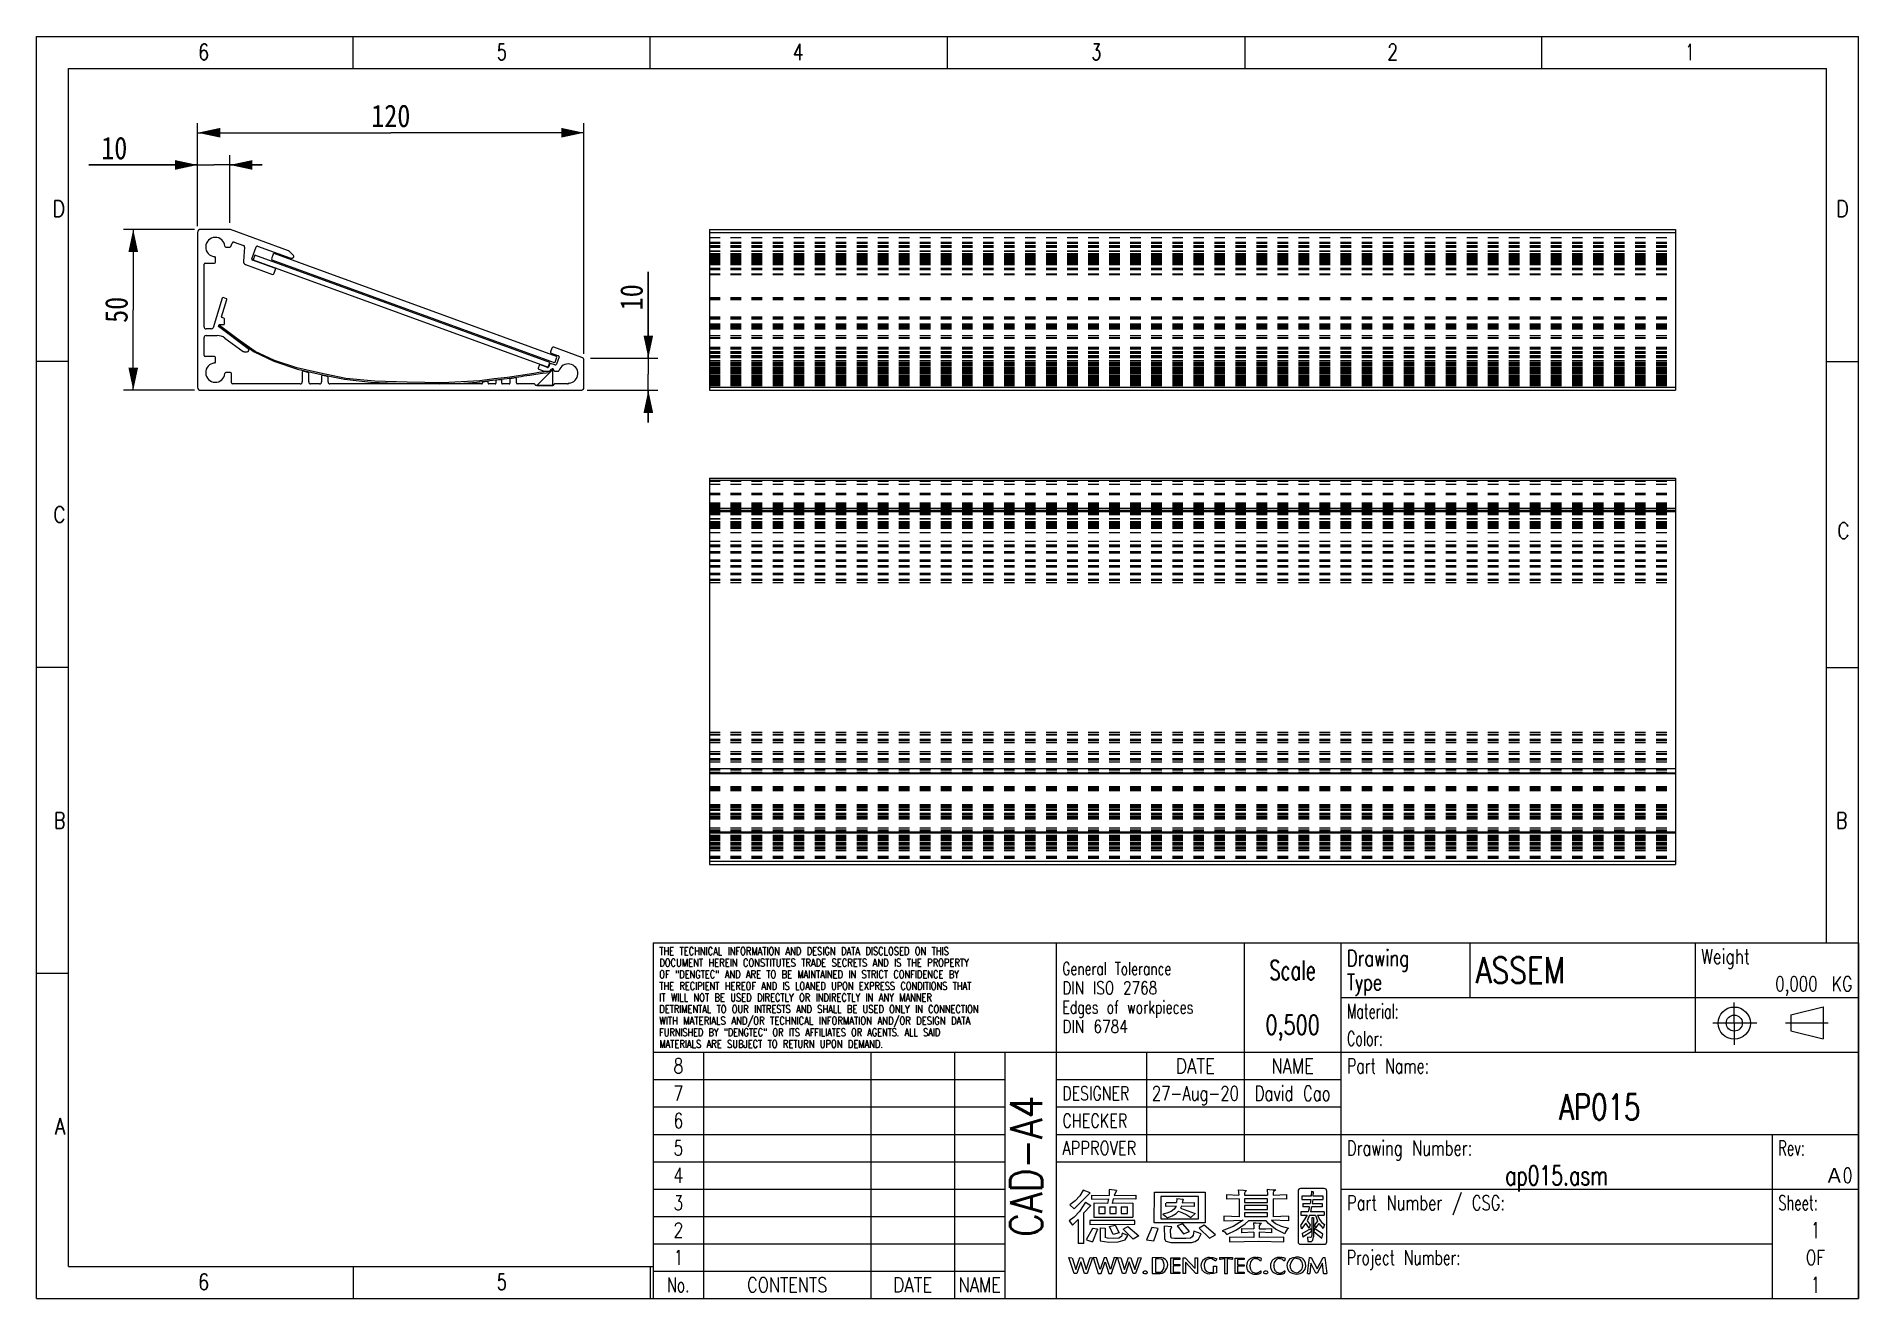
# Model space of a CAD drawing. Extents: x 14 to 580, y 14 to 406.
import ezdxf
from ezdxf.enums import TextEntityAlignment as Align

# ---------------------------------------------------------------- set-up
doc = ezdxf.new("R2010")
doc.units = 0
doc.header["$LTSCALE"] = 32.67
doc.linetypes.add('HIDDEN', pattern=[0.2, 0.1, -0.1])
doc.layers.get('0').update_dxf_attribs({"linetype": 'CONTINUOUS'})
for name, color, linetype in [('AP0154', 7, 'CONTINUOUS'), ('AP0159', 7, 'CONTINUOUS'), ('BASE2', 7, 'CONTINUOUS'), ('BASE3', 7, 'CONTINUOUS'), ('DIFFUSE-12', 7, 'CONTINUOUS'), ('DIFFUSE-13', 7, 'CONTINUOUS'), ('DIFFUSE-22', 7, 'CONTINUOUS'), ('DIFFUSE-23', 7, 'CONTINUOUS'), ('REFLECTOR2', 7, 'CONTINUOUS'), ('REFLECTOR3', 7, 'CONTINUOUS'), ('STOPPER2', 7, 'CONTINUOUS'), ('STOPPER3', 7, 'CONTINUOUS')]:
    doc.layers.add(name, color=color, linetype=linetype)
doc.styles.get("Standard").update_dxf_attribs({"font": 'SIMHEI.SHX', "width": 0.85})
doc.styles.add('TEXTSTYLE_2', font='TXT.TTF')
doc.styles.add('TEXTSTYLE_3', font='TXT.TTF')
doc.styles.add('TEXTSTYLE_4', font='TXT.TTF')
doc.styles.add('TEXTSTYLE_5', font='TXT.TTF')
doc.styles.add('TEXTSTYLE_6', font='TXT.TTF')
doc.styles.add('TEXTSTYLE_8', font='gdt', dxfattribs={"width": 0.55})
doc.dimstyles.get("Standard").update_dxf_attribs({"dimtxt": 2.5, "dimasz": 2.5, "dimexe": 1.25, "dimexo": 0.625, "dimtad": 1, "dimcen": 2.5, "dimazin": 3, "dimtfac": 1, "dimtmove": 0, "dimatfit": 3})

msp = doc.modelspace()

# ---------------------------------------------------------------- texts
at = {"layer": 'AP0159', "color": 7, "style": 'TEXTSTYLE_2'}
for s, width, p in [('6', 0.785714, (67.634, 398.659)), ('4', 0.785714, (252.301, 398.659)), ('2', 0.785714, (436.967, 398.659)), ('D', 0.904762, (23, 350)), ('C', 0.833333, (23, 255)), ('B', 0.785714, (23, 160)), ('A', 0.857143, (23, 65)), ('6', 0.785714, (67.634, 16.659))]:
    msp.add_text(s, height=5, dxfattribs=dict(at, width=width)).set_placement(p, align=Align.RIGHT)
for s, width, p in [('5', 0.714286, (157.033, 398.659)), ('3', 0.714286, (341.699, 398.659)), ('1', 0.571429, (526.366, 398.659)), ('D', 0.904762, (573, 350)), ('B', 0.785714, (573, 160)), ('5', 0.714286, (157.033, 16.659))]:
    msp.add_text(s, height=5, dxfattribs=dict(at, width=width)).set_placement(p)
at = {"layer": 'AP0159', "color": 7, "style": 'TEXTSTYLE_2', "text_generation_flag": 2, "width": 0.833333}
msp.add_text('C', height=5, rotation=180, dxfattribs=at).set_placement((577.167, 255), align=Align.RIGHT)
at = {"layer": 'AP0159', "color": 3}
for s, height, style, width, p in [('THE TECHNICAL INFORMATION AND DESIGN DATA DISCLOSED ON THIS', 2.4, 'TEXTSTYLE_3', 0.786118, (207.475, 120.7)), ('DOCUMENT HEREIN CONSTITUTES TRADE SECRETS AND IS THE PROPERTY', 2.4, 'TEXTSTYLE_3', 0.790398, (207.475, 117.1)), ('Drawing', 5, 'TEXTSTYLE_5', 0.744898, (421.075, 117.25)), ('ASSEM', 8, 'TEXTSTYLE_5', 0.8, (461.075, 112)), ('Weight ', 4.6, 'TEXTSTYLE_5', 0.768707, (531.075, 117.95)), ('OF "DENGTEC" AND ARE TO BE MAINTAINED IN STRICT CONFIDENCE BY', 2.4, 'TEXTSTYLE_3', 0.782592, (207.475, 113.5)), ('General Tolerance', 4, 'TEXTSTYLE_4', 0.693277, (332.675, 114.5)), ('Type ', 5, 'TEXTSTYLE_5', 0.738095, (421.075, 109.75)), ('THE RECIPIENT HEREOF AND IS LOANED UPON EXPRESS CONDITIONS THAT', 2.4, 'TEXTSTYLE_3', 0.779289, (207.475, 109.9)), ('IT WILL NOT BE USED DIRECTLY OR INDIRECTLY IN ANY MANNER ', 2.4, 'TEXTSTYLE_3', 0.784879, (207.475, 106.3)), ('DIN ISO 2768', 4, 'TEXTSTYLE_4', 0.771825, (332.675, 108.5)), ('WITH MATERIALS AND/OR TECHNICAL INFORMATION AND/OR DESIGN DATA', 2.4, 'TEXTSTYLE_3', 0.797619, (207.475, 99.1)), ('DETRIMENTAL TO OUR INTRESTS AND SHALL BE USED ONLY IN CONNECTION ', 2.4, 'TEXTSTYLE_3', 0.780586, (207.475, 102.7)), ('Edges of workpieces', 4, 'TEXTSTYLE_4', 0.711779, (332.675, 102.5)), ('Material:', 4.6, 'TEXTSTYLE_5', 0.621693, (421.075, 100.95)), ('FURNISHED BY "DENGTEC" OR ITS AFFILIATES OR AGENTS. ALL SAID', 2.4, 'TEXTSTYLE_3', 0.76746, (207.475, 95.5)), ('DIN 6784', 4, 'TEXTSTYLE_4', 0.782738, (332.675, 96.5)), ('Color:', 4.6, 'TEXTSTYLE_5', 0.626984, (421.075, 92.45)), ('MATERIALS ARE SUBJECT TO RETURN UPON DEMAND.', 2.4, 'TEXTSTYLE_3', 0.785714, (207.475, 91.9)), ('Part Name:', 4.6, 'TEXTSTYLE_5', 0.7, (421.075, 83.95)), ('DESIGNER', 4.2, 'TEXTSTYLE_6', 0.764881, (332.675, 75.65)), ('CHECKER', 4.2, 'TEXTSTYLE_6', 0.778912, (332.675, 67.15)), ('APPROVER', 4.2, 'TEXTSTYLE_6', 0.791667, (332.675, 58.65)), ('Drawing Number:', 4.6, 'TEXTSTYLE_5', 0.72381, (421.075, 58.45)), ('Rev:', 4.6, 'TEXTSTYLE_5', 0.642857, (555.075, 58.45)), ('Part Number / CSG:', 4.6, 'TEXTSTYLE_5', 0.727513, (421.075, 41.45)), ('Sheet:', 4.6, 'TEXTSTYLE_5', 0.642857, (555.075, 41.45)), ('Project Number:', 4.6, 'TEXTSTYLE_5', 0.680952, (421.075, 24.45))]:
    msp.add_text(s, height=height, dxfattribs=dict(at, style=style, width=width)).set_placement(p)
at = {"layer": 'AP0159', "color": 3, "style": 'TEXTSTYLE_5'}
for s, height, width, p in [('Scale', 6, 0.671429, (404.2, 113)), ('0,500', 6, 0.728571, (404.2, 96)), ('8', 4.6, 0.785714, (213.4, 83.95)), ('DATE', 4.6, 0.833333, (374, 83.95)), ('NAME', 4.6, 0.803571, (404.2, 83.95)), ('7', 4.6, 0.785714, (213.4, 75.45)), ('27-Aug-20', 4.4, 0.761905, (374, 75.55)), ('David Cao', 4.6, 0.73545, (404.2, 75.45)), ('AP015', 8, 0.742857, (499.6, 69.5)), ('6', 4.6, 0.785714, (213.4, 66.95)), ('5', 4.6, 0.714286, (213.4, 58.45)), ('4', 4.6, 0.785714, (213.4, 49.95)), ('ap015.asm', 6, 0.714286, (486.2, 49.25)), ('3', 4.6, 0.714286, (213.4, 41.45)), ('2', 4.6, 0.785714, (213.4, 32.95)), ('1', 5, 0.571429, (566.6, 32.75)), ('1', 4.6, 0.571429, (213.4, 24.45)), ('OF', 4.6, 0.75, (566.6, 24.45)), ('No.', 4.6, 0.690476, (213.4, 15.95)), ('CONTENTS', 4.6, 0.800595, (247.2, 15.95)), ('DATE', 4.6, 0.833333, (286.2, 15.95)), ('NAME', 4.6, 0.803571, (307, 15.95)), ('1', 5, 0.571429, (566.6, 15.75))]:
    msp.add_text(s, height=height, dxfattribs=dict(at, width=width)).set_placement(p, align=Align.CENTER)
for s, width, p in [('0,000', 0.742857, (567.282, 109.45)), (' KG', 0.785714, (578.125, 109.45)), ('0', 0.785714, (578.125, 49.95))]:
    msp.add_text(s, height=4.6, dxfattribs=dict(at, width=width)).set_placement(p, align=Align.RIGHT)
at = {"layer": 'AP0159', "color": 3, "style": 'TEXTSTYLE_2', "width": 0.825397}
msp.add_text('CAD-A4', height=10, rotation=90, dxfattribs=at).set_placement((326.425, 77.012), align=Align.RIGHT)
at = {"layer": 'AP0159', "color": 3, "style": 'TEXTSTYLE_8'}
msp.add_text('A', height=4.6, dxfattribs=at).set_placement((574.511, 49.95), align=Align.RIGHT)

# ---------------------------------------------------------------- blocks, each defined once
blk = doc.blocks.new('SYMBOL_283_BL0', base_point=(374.78, 34.86))
at = {"layer": 'AP0159', "color": 7}
for p, q in [((336.31, 41.86), (341.3, 46.84)), ((338.1, 45.94), (336.66, 44.38)), ((339.1, 47.61), (338.1, 45.94)), ((341.3, 46.84), (339.1, 47.61)), ((341.74, 46.12), (341.74, 44.85)), ((341.74, 46.12), (347.17, 46.03)), ((347.18, 47.9), (347.17, 46.03)), ((349.45, 47.59), (347.18, 47.9)), ((349.45, 47.59), (348.82, 46.03)), ((348.82, 46.03), (355.48, 46.08)), ((355.48, 46.08), (355.48, 44.86)), ((361.23, 37.51), (361.28, 46.99)), ((361.28, 46.99), (377.01, 47.02)), ((363.25, 45.72), (363.25, 38.77)), ((374.99, 45.72), (363.25, 45.72)), ((374.99, 38.77), (374.99, 45.72)), ((377.01, 47.02), (377.01, 37.51)), ((383.7, 46.32), (387.54, 46.15)), ((383.7, 46.32), (383.7, 44.83)), ((387.31, 47.76), (387.54, 46.15)), ((387.31, 47.76), (388.91, 47.61)), ((388.91, 47.61), (389.85, 47.6)), ((389.3, 46.78), (389.29, 46.15)), ((389.29, 46.15), (396.42, 46.15)), ((389.43, 47.18), (389.3, 46.78)), ((389.85, 47.6), (389.43, 47.18)), ((396.28, 47.96), (396.42, 46.15)), ((396.28, 47.96), (396.98, 47.88)), ((396.98, 47.88), (398.08, 47.8)), ((398.08, 47.8), (398.94, 47.79)), ((398.27, 47.21), (398.13, 46.82)), ((398.13, 46.82), (398.13, 46.14)), ((398.13, 46.14), (402.28, 46.31)), ((398.94, 47.79), (398.27, 47.21)), ((402.28, 46.31), (402.28, 44.82)), ((405.9, 47.37), (405.9, 31.66)), ((414.04, 48.16), (406.7, 48.16)), ((409.97, 45.82), (407.08, 45.82)), ((407.08, 45.82), (407.08, 44.8)), ((410.08, 47.31), (409.97, 45.82)), ((410.08, 47.31), (410.67, 47.13)), ((410.56, 45.82), (410.67, 47.13)), ((413.66, 45.82), (410.56, 45.82)), ((413.66, 44.8), (413.66, 45.82)), ((414.83, 31.66), (414.83, 47.37)), ((336.66, 44.38), (335.05, 43.09)), ((335.05, 43.09), (336.31, 41.86)), ((337.99, 41.01), (336.32, 39.31)), ((339.82, 43.9), (337.99, 41.01)), ((339.33, 40.59), (341.52, 42.91)), ((339.33, 31.06), (339.33, 40.59)), ((339.82, 43.9), (341.52, 42.91)), ((341.75, 44.85), (347, 44.96)), ((342.45, 43.66), (342.43, 39.24)), ((346.68, 43.55), (342.45, 43.66)), ((344.01, 42.51), (344.01, 40.37)), ((344.03, 42.51), (346.02, 42.51)), ((344.03, 40.37), (346.02, 40.37)), ((346.02, 40.37), (346.02, 42.51)), ((347, 44.97), (346.68, 43.55)), ((347.46, 42.51), (347.46, 40.37)), ((347.46, 42.51), (349.44, 42.51)), ((347.46, 40.37), (349.44, 40.37)), ((348.49, 44.95), (348.16, 43.54)), ((354.56, 43.65), (348.16, 43.54)), ((355.48, 44.86), (348.49, 44.95)), ((349.44, 40.37), (349.44, 42.51)), ((350.92, 42.51), (350.92, 40.37)), ((350.95, 42.51), (352.93, 42.51)), ((350.95, 40.37), (352.93, 40.37)), ((352.93, 40.37), (352.93, 42.51)), ((354.56, 43.65), (354.54, 39.24)), ((365.13, 40.5), (363.92, 40.21)), ((363.92, 40.21), (364.7, 39.62)), ((364.74, 43.64), (364.74, 42.62)), ((368.01, 42.72), (364.88, 42.59)), ((364.9, 43.83), (368.17, 43.81)), ((366.52, 41.04), (365.13, 40.5)), ((365.2, 39.07), (366.76, 39.68)), ((367.44, 41.77), (366.52, 41.04)), ((366.76, 39.68), (368.05, 40.46)), ((368.01, 42.72), (367.44, 41.77)), ((368.05, 40.46), (368.76, 41.14)), ((368.26, 45.12), (368.17, 43.81)), ((368.26, 45.12), (370.24, 44.84)), ((368.76, 41.14), (369.77, 40.72)), ((369.64, 42.72), (369.37, 42.06)), ((369.37, 42.06), (373.94, 40.46)), ((373.57, 42.59), (369.64, 42.72)), ((369.77, 40.72), (371.35, 39.95)), ((370.24, 44.84), (369.9, 43.72)), ((369.9, 43.72), (373.57, 43.84)), ((371.35, 39.95), (372.6, 39.21)), ((372.6, 39.21), (373.94, 40.46)), ((373.57, 43.84), (373.57, 42.59)), ((387.55, 44.97), (383.7, 44.83)), ((387.55, 44.97), (387.55, 39.42)), ((396.42, 44.97), (389.29, 44.97)), ((389.29, 44.97), (389.29, 43.82)), ((389.29, 43.82), (396.42, 43.82)), ((396.42, 42.86), (389.29, 42.86)), ((389.29, 42.86), (389.29, 41.61)), ((389.29, 41.61), (396.42, 41.61)), ((396.42, 40.65), (389.29, 40.65)), ((389.29, 40.65), (389.29, 39.43)), ((396.42, 43.82), (396.42, 44.97)), ((396.42, 41.61), (396.42, 42.86)), ((396.42, 39.43), (396.42, 40.65)), ((402.28, 44.82), (398.13, 44.97)), ((398.13, 44.97), (398.13, 39.42)), ((408.71, 39.88), (406.66, 36.7)), ((409.05, 40.91), (406.79, 40.91)), ((406.79, 40.91), (406.79, 39.88)), ((406.79, 39.88), (408.71, 39.88)), ((407.08, 44.8), (409.86, 44.8)), ((407.34, 43.47), (409.67, 43.47)), ((407.34, 43.47), (407.34, 42.44)), ((409.48, 42.44), (407.34, 42.44)), ((409.43, 39.88), (408.67, 38.17)), ((409.48, 42.44), (409.05, 40.91)), ((409.43, 39.88), (411.28, 39.88)), ((409.86, 44.8), (409.67, 43.47)), ((410.11, 42.44), (409.74, 40.91)), ((413.96, 40.91), (409.74, 40.91)), ((413.41, 42.44), (410.11, 42.44)), ((410.45, 44.8), (410.28, 43.47)), ((410.28, 43.47), (413.41, 43.47)), ((410.45, 44.8), (413.66, 44.8)), ((411.28, 39.88), (411.93, 38.06)), ((411.89, 39.88), (412.55, 38.56)), ((411.89, 39.88), (413.96, 39.88)), ((413.41, 43.47), (413.41, 42.44)), ((413.96, 40.91), (413.96, 39.88)), ((336.32, 39.31), (334.83, 38.16)), ((334.83, 38.16), (335.82, 36.75)), ((335.82, 36.75), (337.61, 38.59)), ((337.61, 38.59), (337.61, 31.06)), ((341.99, 35.73), (340.09, 32.21)), ((355.15, 38.27), (341.18, 38.29)), ((341.18, 38.29), (341.18, 37.02)), ((341.18, 37.02), (355.15, 37.05)), ((343.55, 35.51), (341.99, 35.73)), ((343.55, 35.51), (342.01, 31.65)), ((342.43, 39.24), (354.54, 39.24)), ((344.41, 35.97), (346.02, 35.87)), ((344.41, 35.97), (344.41, 31.96)), ((346.02, 35.87), (346.02, 33.01)), ((347.34, 36.35), (349.11, 36.76)), ((348.47, 33.89), (347.34, 36.35)), ((350.32, 34.42), (348.47, 33.89)), ((349.11, 36.76), (350.32, 34.42)), ((351.23, 34.29), (351.02, 33.3)), ((352.98, 33.6), (351.23, 34.29)), ((351.61, 35.53), (353.06, 36.36)), ((354.64, 32.44), (351.61, 35.53)), ((353.06, 36.36), (356.39, 33.51)), ((355.15, 37.07), (355.15, 38.27)), ((360.48, 36.11), (358.82, 32.24)), ((362.45, 35.75), (360.48, 36.11)), ((361.07, 31.88), (362.44, 35.73)), ((377.01, 37.51), (361.23, 37.51)), ((363.25, 38.77), (374.99, 38.77)), ((364.35, 36.45), (364.37, 32.53)), ((366.7, 36.24), (364.35, 36.45)), ((364.7, 39.62), (365.2, 39.07)), ((366.3, 35.37), (366.7, 36.24)), ((366.36, 33.14), (366.3, 35.37)), ((370.11, 37.22), (368.29, 36.62)), ((368.29, 36.62), (370.3, 34.05)), ((372.18, 34.78), (370.11, 37.22)), ((370.3, 34.05), (372.18, 34.78)), ((373.52, 34.89), (373.28, 33.73)), ((375.75, 34.06), (373.55, 34.88)), ((374.92, 32.44), (375.75, 34.06)), ((376.68, 36.78), (375.21, 35.88)), ((375.21, 35.88), (378.4, 32.71)), ((380.23, 33.8), (376.68, 36.78)), ((385.77, 36.42), (382.3, 35.06)), ((382.3, 35.06), (383.01, 34.67)), ((387.55, 39.42), (382.87, 39.59)), ((382.87, 39.59), (382.87, 38.15)), ((382.87, 38.15), (388.89, 38.33)), ((383.01, 34.67), (383.78, 33.85)), ((383.79, 33.85), (386.79, 35.34)), ((388.89, 38.33), (385.77, 36.42)), ((386.79, 35.34), (389.51, 37.2)), ((388.3, 35.77), (392.18, 35.63)), ((388.3, 35.77), (388.3, 34.44)), ((392.18, 34.59), (388.3, 34.44)), ((389.29, 39.43), (396.42, 39.43)), ((389.51, 37.2), (390.52, 38.18)), ((396.03, 38.18), (390.52, 38.18)), ((392.01, 37.55), (392.16, 36.21)), ((392.01, 37.55), (392.76, 37.48)), ((392.16, 36.21), (392.18, 35.63)), ((392.18, 34.59), (392.18, 32.96)), ((392.76, 37.48), (393.86, 37.44)), ((393.86, 36.58), (393.85, 35.64)), ((393.85, 35.64), (395.91, 35.68)), ((397.68, 34.44), (393.85, 34.58)), ((393.85, 34.58), (393.85, 32.96)), ((393.86, 37.44), (394.51, 37.42)), ((393.98, 36.94), (393.86, 36.58)), ((394.51, 37.42), (393.98, 36.94)), ((395.91, 35.68), (397.68, 35.76)), ((396.68, 37.26), (396.03, 38.18)), ((398.85, 35.57), (396.68, 37.26)), ((397.62, 38.33), (398.85, 37.29)), ((402.9, 38.14), (397.62, 38.33)), ((397.68, 35.76), (397.68, 34.44)), ((402.9, 39.59), (398.13, 39.42)), ((398.85, 37.29), (400.6, 36.43)), ((401.74, 34.12), (398.85, 35.57)), ((400.6, 36.43), (402.93, 35.85)), ((401.95, 34.7), (401.74, 34.12)), ((402.4, 35.36), (401.95, 34.7)), ((402.93, 35.85), (402.4, 35.36)), ((402.9, 39.59), (402.9, 38.14)), ((406.66, 36.7), (407, 35.61)), ((408.27, 37.39), (407, 35.61)), ((407.22, 34.16), (409.81, 35.76)), ((407.22, 34.16), (407.4, 33.02)), ((409.94, 34.7), (407.4, 33.02)), ((409.33, 35.87), (408.27, 37.39)), ((408.67, 38.17), (409.68, 36.85)), ((409.68, 36.85), (409.33, 35.87)), ((409.81, 35.76), (409.94, 34.7)), ((410.71, 39.08), (410.14, 39.08)), ((410.14, 39.08), (410.14, 33.81)), ((410.71, 39.08), (410.71, 33.14)), ((411.05, 35.78), (410.82, 34.8)), ((410.82, 34.8), (413.29, 32.77)), ((411.93, 38.06), (410.98, 36.93)), ((410.98, 36.93), (411.29, 35.98)), ((413.56, 33.97), (411.05, 35.78)), ((412.37, 37.32), (411.29, 35.98)), ((412.37, 37.32), (412.93, 36.56)), ((412.55, 38.56), (413.32, 37.62)), ((412.93, 36.56), (413.72, 35.74)), ((413.29, 32.77), (413.56, 33.97)), ((413.32, 37.62), (414.08, 37.01)), ((414.08, 37.01), (413.72, 35.74)), ((339.33, 31.06), (337.61, 31.06)), ((340.13, 32.2), (342.01, 31.65)), ((344.41, 31.96), (347.11, 31.54)), ((346.71, 32.76), (346.02, 33.01)), ((348.47, 32.69), (346.71, 32.76)), ((347.11, 31.54), (350.01, 31.58)), ((350.22, 32.79), (348.47, 32.69)), ((350.01, 31.58), (352.16, 32.24)), ((351.02, 33.3), (350.22, 32.79)), ((352.16, 32.24), (352.98, 33.6)), ((356.39, 33.51), (354.64, 32.44)), ((358.82, 32.24), (361.07, 31.88)), ((364.37, 32.53), (364.79, 31.79)), ((364.79, 31.79), (366.33, 31.38)), ((366.33, 31.38), (372.76, 31.4)), ((366.67, 32.78), (366.36, 33.14)), ((367.54, 32.62), (366.67, 32.78)), ((371.08, 32.61), (367.54, 32.62)), ((372.45, 32.8), (371.08, 32.61)), ((373.01, 33.17), (372.45, 32.8)), ((372.76, 31.4), (373.98, 31.68)), ((373.28, 33.73), (373.01, 33.17)), ((373.98, 31.68), (374.92, 32.44)), ((378.4, 32.71), (380.29, 33.83)), ((392.18, 32.96), (384.64, 33.11)), ((384.64, 33.11), (384.64, 31.65)), ((384.64, 31.65), (393.7, 31.79)), ((393.7, 31.79), (401.46, 31.65)), ((401.46, 33.11), (393.85, 32.96)), ((401.46, 31.65), (401.46, 33.11)), ((406.7, 30.86), (414.04, 30.86)), ((409.73, 32.95), (408.83, 33.07)), ((408.83, 33.07), (408.92, 31.75)), ((408.92, 31.75), (410.04, 31.72)), ((409.96, 33.06), (409.73, 32.95)), ((410.09, 33.3), (409.96, 33.06)), ((410.04, 31.72), (410.47, 32.16)), ((410.14, 33.81), (410.09, 33.3)), ((410.47, 32.16), (410.71, 33.14)), ((334.73, 26.7), (335.61, 26.69)), ((336.32, 21.74), (334.73, 26.7)), ((335.76, 26.69), (336.88, 22.98)), ((336.88, 22.98), (338.14, 26.7)), ((338.41, 25.4), (337.18, 21.74)), ((338.14, 26.7), (338.89, 26.69)), ((339.57, 21.74), (338.41, 25.4)), ((338.89, 26.69), (340.11, 23.03)), ((340.11, 23.03), (341.29, 26.7)), ((342.08, 26.69), (340.37, 21.74)), ((341.29, 26.7), (342.08, 26.69)), ((342.26, 26.7), (343.85, 21.74)), ((343.28, 26.69), (342.26, 26.7)), ((344.41, 22.98), (343.28, 26.69)), ((345.67, 26.69), (344.41, 22.98)), ((344.71, 21.74), (345.93, 25.4)), ((346.42, 26.69), (345.67, 26.69)), ((345.93, 25.4), (347.1, 21.74)), ((347.64, 23.03), (346.42, 26.69)), ((348.81, 26.7), (347.64, 23.03)), ((347.9, 21.74), (349.61, 26.69)), ((349.61, 26.69), (348.81, 26.7)), ((349.78, 26.7), (350.81, 26.69)), ((351.38, 21.74), (349.78, 26.7)), ((350.81, 26.69), (351.93, 22.98)), ((351.93, 22.98), (353.2, 26.7)), ((353.46, 25.4), (352.24, 21.74)), ((353.2, 26.7), (353.95, 26.69)), ((354.63, 21.74), (353.46, 25.4)), ((353.95, 26.69), (355.17, 23.03)), ((355.17, 23.03), (356.34, 26.7)), ((357.14, 26.69), (355.43, 21.74)), ((356.34, 26.7), (357.14, 26.69)), ((363.33, 26.7), (360.62, 26.69)), ((360.62, 26.69), (360.62, 21.81)), ((361.57, 26.34), (361.57, 22.14)), ((362.5, 26.33), (361.57, 26.33)), ((363.41, 26.19), (362.5, 26.33)), ((364.1, 26.54), (363.33, 26.7)), ((363.85, 25.89), (363.41, 26.19)), ((363.72, 22.54), (364.15, 23.29)), ((364.11, 25.32), (363.85, 25.89)), ((364.86, 25.99), (364.1, 26.54)), ((364.26, 24.62), (364.11, 25.32)), ((364.15, 23.29), (364.28, 24.25)), ((364.28, 24.25), (364.26, 24.62)), ((364.51, 22.4), (365.16, 23.39)), ((364.86, 25.99), (365.22, 25.26)), ((365.34, 24.42), (365.16, 23.39)), ((365.22, 25.26), (365.34, 24.42)), ((366.35, 26.63), (369.18, 26.63)), ((366.35, 21.81), (366.35, 26.63)), ((369.18, 26.17), (367.07, 26.17)), ((367.07, 26.17), (367.07, 24.58)), ((367.07, 24.58), (369.18, 24.58)), ((369.18, 24.13), (367.07, 24.13)), ((367.07, 24.13), (367.07, 22.24)), ((369.18, 26.63), (369.18, 26.17)), ((369.18, 24.58), (369.18, 24.13)), ((370.23, 21.81), (370.23, 26.69)), ((370.23, 26.69), (370.85, 26.69)), ((370.85, 26.69), (373.95, 23.28)), ((374.12, 21.81), (370.95, 25.32)), ((370.95, 25.32), (370.95, 21.81)), ((373.95, 23.28), (373.95, 26.69)), ((373.95, 26.69), (374.67, 26.69)), ((374.67, 26.69), (374.67, 21.81)), ((375.81, 24.84), (375.73, 24.14)), ((375.73, 24.14), (376.01, 22.92)), ((376.28, 25.85), (375.81, 24.84)), ((376.01, 22.92), (376.69, 22.14)), ((377.11, 26.48), (376.28, 25.85)), ((376.76, 24.7), (376.73, 24.22)), ((376.73, 24.22), (376.82, 23.5)), ((376.89, 25.2), (376.76, 24.7)), ((376.82, 23.5), (377.04, 22.96)), ((377.17, 25.7), (376.89, 25.2)), ((377.04, 22.96), (377.46, 22.43)), ((377.82, 26.7), (377.11, 26.48)), ((377.7, 26.15), (377.17, 25.7)), ((378.5, 26.43), (377.7, 26.15)), ((378.38, 26.78), (377.82, 26.7)), ((378.38, 26.78), (379.47, 26.73)), ((379.12, 26.37), (378.5, 26.43)), ((380.14, 25.75), (379.12, 26.37)), ((379.47, 26.73), (380.62, 26.34)), ((379.67, 22.24), (379.67, 24.08)), ((379.67, 24.08), (380.56, 24.08)), ((380.39, 25.75), (380.14, 25.75)), ((380.62, 26.34), (380.39, 25.75)), ((380.56, 24.08), (380.55, 22.02)), ((381.46, 26.74), (385.56, 26.75)), ((381.46, 26.74), (381.46, 26.23)), ((381.46, 26.23), (381.75, 26.23)), ((381.75, 26.23), (383.05, 26.39)), ((383.05, 26.39), (383.05, 21.74)), ((383.97, 21.74), (383.97, 26.39)), ((383.97, 26.39), (385.27, 26.23)), ((385.27, 26.23), (385.56, 26.23)), ((385.56, 26.75), (385.55, 26.26)), ((386.31, 26.56), (389.14, 26.56)), ((386.31, 21.74), (386.31, 26.56)), ((389.14, 26.1), (387.03, 26.1)), ((387.03, 26.1), (387.03, 24.51)), ((387.03, 24.51), (389.14, 24.51)), ((389.14, 24.06), (387.03, 24.06)), ((387.03, 24.06), (387.03, 22.17)), ((389.14, 26.56), (389.14, 26.1)), ((389.14, 24.51), (389.14, 24.06)), ((389.9, 24.19), (389.9, 24.18)), ((390.93, 24.18), (390.93, 24.27)), ((392.87, 26.75), (392.58, 26.74)), ((392.72, 26.44), (392.76, 26.44)), ((392.76, 26.44), (392.84, 26.43)), ((392.84, 26.43), (392.92, 26.42)), ((392.92, 26.42), (393.22, 26.35)), ((393.47, 26.71), (393.16, 26.73)), ((393.77, 26.68), (393.47, 26.71)), ((393.79, 26.06), (394.06, 25.84)), ((394.06, 25.84), (394.41, 25.84)), ((394.41, 25.84), (394.58, 26.4)), ((397.32, 24.19), (397.32, 24.18)), ((398.35, 24.18), (398.35, 24.27)), ((400.29, 26.75), (400, 26.74)), ((400.14, 26.44), (400.18, 26.44)), ((400.18, 26.44), (400.26, 26.43)), ((400.26, 26.43), (400.34, 26.42)), ((400.34, 26.42), (400.64, 26.35)), ((400.89, 26.71), (400.57, 26.73)), ((401.19, 26.68), (400.89, 26.71)), ((401.21, 26.06), (401.48, 25.84)), ((401.48, 25.84), (401.83, 25.84)), ((401.83, 25.84), (402, 26.4)), ((402.55, 24.94), (402.45, 24.18)), ((402.45, 24.18), (402.48, 23.72)), ((402.48, 23.72), (402.6, 23.22)), ((402.94, 25.75), (402.55, 24.94)), ((402.6, 23.22), (403.05, 22.48)), ((402.98, 25.79), (403.58, 26.41)), ((403.48, 24.23), (403.72, 25.22)), ((403.63, 23.24), (403.48, 24.23)), ((403.58, 26.41), (404.35, 26.75)), ((403.63, 23.24), (403.8, 22.85)), ((403.72, 25.22), (404.22, 26.05)), ((404.33, 22.26), (403.8, 22.85)), ((404.72, 26.42), (404.22, 26.05)), ((404.35, 26.75), (405.13, 26.86)), ((405.33, 26.56), (404.72, 26.42)), ((406.11, 26.81), (405.13, 26.86)), ((405.33, 26.56), (406.1, 26.37)), ((406.86, 22.85), (406.05, 22.08)), ((406.52, 26.09), (406.1, 26.37)), ((407.13, 26.49), (406.11, 26.81)), ((406.91, 25.62), (406.52, 26.09)), ((407.04, 23.24), (406.86, 22.85)), ((406.91, 25.62), (407.1, 25.21)), ((407.24, 24.23), (407.04, 23.24)), ((407.1, 25.21), (407.22, 24.73)), ((407.13, 26.49), (407.6, 26.06)), ((407.22, 24.73), (407.24, 24.23)), ((407.44, 22.3), (408.08, 23.15)), ((407.6, 26.06), (407.88, 25.69)), ((408.18, 24.96), (407.88, 25.69)), ((408.08, 23.15), (408.27, 24.08)), ((408.27, 24.08), (408.18, 24.96)), ((408.78, 21.74), (409.47, 26.75)), ((409.47, 26.75), (409.98, 26.75)), ((409.88, 24.96), (409.59, 21.74)), ((411.46, 21.85), (409.88, 24.96)), ((409.98, 26.75), (411.84, 23.21)), ((411.84, 23.21), (413.74, 26.75)), ((413.5, 25.02), (411.87, 21.85)), ((413.8, 21.74), (413.5, 25.02)), ((413.74, 26.75), (414.26, 26.75)), ((414.26, 26.75), (414.83, 21.74)), ((337.18, 21.74), (336.32, 21.74)), ((340.37, 21.74), (339.57, 21.74)), ((343.85, 21.74), (344.71, 21.74)), ((347.1, 21.74), (347.9, 21.74)), ((352.24, 21.74), (351.38, 21.74)), ((355.43, 21.74), (354.63, 21.74)), ((357.83, 22.06), (357.91, 22.39)), ((357.98, 21.77), (357.83, 22.06)), ((357.91, 22.39), (358.26, 22.58)), ((358.26, 21.68), (357.98, 21.77)), ((358.26, 22.58), (358.59, 22.59)), ((358.73, 21.71), (358.26, 21.68)), ((358.59, 22.59), (358.89, 22.44)), ((358.98, 21.92), (358.73, 21.71)), ((358.89, 22.44), (359.02, 22.21)), ((359.02, 22.21), (358.98, 21.92)), ((360.62, 21.81), (362.96, 21.81)), ((361.57, 22.14), (362.34, 22.14)), ((362.34, 22.14), (363.12, 22.21)), ((363.02, 21.81), (363.67, 21.91)), ((363.12, 22.21), (363.72, 22.54)), ((363.67, 21.91), (364.51, 22.4)), ((369.18, 21.81), (366.35, 21.81)), ((367.07, 22.24), (369.18, 22.24)), ((369.18, 22.24), (369.18, 21.81)), ((370.95, 21.81), (370.23, 21.81)), ((374.67, 21.81), (374.12, 21.81)), ((376.69, 22.14), (377.66, 21.75)), ((378.08, 22.07), (377.46, 22.43)), ((377.66, 21.75), (378.45, 21.7)), ((378.66, 21.96), (378.08, 22.07)), ((379.6, 21.79), (378.45, 21.7)), ((379.19, 22.03), (378.66, 21.96)), ((379.19, 22.03), (379.67, 22.24)), ((380.55, 22.02), (379.6, 21.79)), ((383.05, 21.74), (383.97, 21.74)), ((389.14, 21.74), (386.31, 21.74)), ((387.03, 22.17), (389.14, 22.17)), ((389.14, 22.17), (389.14, 21.74)), ((392.5, 21.56), (392.79, 21.56)), ((392.79, 21.56), (392.99, 21.57)), ((392.99, 21.57), (393.19, 21.59)), ((393.19, 21.59), (393.39, 21.63)), ((393.39, 21.63), (393.6, 21.67)), ((393.6, 21.67), (393.65, 21.69)), ((393.65, 21.69), (393.71, 21.7)), ((393.71, 21.7), (394.01, 21.8)), ((394.01, 21.8), (394.11, 21.85)), ((394.11, 21.85), (394.21, 21.9)), ((394.47, 22.47), (394.18, 22.46)), ((394.21, 21.9), (394.31, 21.96)), ((394.31, 21.96), (394.41, 22.02)), ((394.41, 22.02), (394.47, 22.47)), ((395.28, 21.98), (395.31, 22.3)), ((395.41, 21.77), (395.28, 21.98)), ((395.31, 22.3), (395.47, 22.51)), ((395.7, 21.68), (395.41, 21.77)), ((395.47, 22.51), (395.7, 22.58)), ((395.7, 22.58), (396.02, 22.59)), ((396.01, 21.68), (395.7, 21.68)), ((396.16, 21.71), (396.01, 21.68)), ((396.02, 22.59), (396.26, 22.5)), ((396.36, 21.85), (396.16, 21.71)), ((396.26, 22.5), (396.43, 22.3)), ((396.46, 22.12), (396.36, 21.85)), ((396.43, 22.3), (396.46, 22.12)), ((399.92, 21.56), (400.21, 21.56)), ((400.21, 21.56), (400.41, 21.57)), ((400.41, 21.57), (400.61, 21.59)), ((400.61, 21.59), (400.81, 21.63)), ((400.81, 21.63), (401.02, 21.67)), ((401.02, 21.67), (401.07, 21.69)), ((401.07, 21.69), (401.13, 21.7)), ((401.13, 21.7), (401.43, 21.8)), ((401.43, 21.8), (401.53, 21.85)), ((401.53, 21.85), (401.63, 21.9)), ((401.88, 22.47), (401.6, 22.46)), ((401.63, 21.9), (401.73, 21.96)), ((401.73, 21.96), (401.83, 22.02)), ((401.83, 22.02), (401.88, 22.47)), ((403.05, 22.48), (403.35, 22.22)), ((403.35, 22.22), (404.02, 21.83)), ((404.02, 21.83), (404.85, 21.63)), ((405.37, 21.9), (404.33, 22.26)), ((404.85, 21.63), (405.56, 21.62)), ((406.05, 22.08), (405.37, 21.9)), ((405.56, 21.62), (406.54, 21.79)), ((406.54, 21.79), (407.01, 22.01)), ((407.01, 22.01), (407.44, 22.3)), ((408.78, 21.74), (409.59, 21.74)), ((411.87, 21.85), (411.46, 21.85)), ((413.8, 21.74), (414.83, 21.74))]:
    blk.add_line(p, q, dxfattribs=at)
for centre, radius, start, end in [((406.7, 47.37), 0.799, 90, 180), ((414.04, 47.37), 0.799, 0, 90), ((406.7, 31.66), 0.799, 180, 270), ((414.04, 31.66), 0.799, 270, 360), ((392.4, 24.21), 2.5, 158.0467, 180.3952), ((392.82, 24.13), 2.93, 179.1046, 200.8922), ((392.6, 24.1), 2.73, 136.7287, 157.5392), ((392.36, 24.05), 2.46, 202.8963, 250.0701), ((392.3, 24.39), 2.32, 111.1471, 136.841), ((393.49, 24.31), 2.56, 160.119, 180.9693), ((394.42, 24.2), 3.49, 180.1894, 197.9684), ((392.9, 24.5), 1.94, 135.1351, 159.4747), ((392.58, 23.6), 1.55, 197.9155, 229.0523), ((392.53, 23.7), 3.04, 89.1542, 110.4525), ((392.91, 24.52), 1.94, 95.5685, 135.5687), ((392.97, 27.43), 0.691, 260.9564, 273.018), ((393.12, 27.48), 0.75, 261.6919, 272.7717), ((392.58, 24.37), 2.07, 63.4314, 72.1964), ((392.57, 24.35), 2.09, 54.3712, 63.3981), ((393.37, 24.06), 2.65, 68.5873, 81.3424), ((393.69, 24.97), 1.68, 58.0891, 67.5455), ((399.82, 24.21), 2.5, 158.0467, 180.3952), ((400.24, 24.13), 2.93, 179.1046, 200.8922), ((400.02, 24.1), 2.73, 136.7287, 157.5392), ((399.78, 24.05), 2.46, 202.8963, 250.0701), ((399.72, 24.39), 2.32, 111.1471, 136.841), ((400.91, 24.31), 2.56, 160.119, 180.9693), ((401.84, 24.2), 3.49, 180.1894, 197.9684), ((400.32, 24.5), 1.94, 135.1351, 159.4747), ((400, 23.6), 1.55, 197.9155, 229.0523), ((399.95, 23.7), 3.04, 89.1542, 110.4525), ((400.33, 24.52), 1.94, 95.5685, 135.5687), ((400.39, 27.43), 0.691, 260.9564, 273.018), ((400.54, 27.48), 0.75, 261.6919, 272.7717), ((400, 24.37), 2.08, 54.329, 72.1869), ((400.79, 24.06), 2.65, 68.5873, 81.3424), ((401.11, 24.97), 1.68, 58.0891, 67.5455), ((392.48, 24.41), 2.85, 250.2982, 270.5014), ((393.02, 24.11), 2.23, 229.1447, 246.9842), ((392.91, 23.89), 1.98, 247.3414, 266.3689), ((392.59, 24.53), 2.63, 274.3561, 282.4978), ((392.67, 24.17), 2.26, 282.3564, 291.9904), ((392.67, 24.31), 2.39, 290.9261, 300.3826), ((392.8, 24.1), 2.14, 300.1226, 310.0864), ((399.9, 24.41), 2.85, 250.2982, 270.5014), ((400.44, 24.11), 2.23, 229.1447, 246.9842), ((400.33, 23.89), 1.98, 247.3414, 266.3689), ((400.01, 24.53), 2.63, 274.3561, 282.4978), ((400.09, 24.17), 2.26, 282.3564, 291.9904), ((400.08, 24.31), 2.39, 290.9261, 300.3826), ((400.22, 24.1), 2.14, 300.1226, 310.0864)]:
    blk.add_arc(centre, radius, start, end, dxfattribs=at)
blk = doc.blocks.new('_FILLED')
at = {"color": 0, "linetype": 'BYBLOCK'}
blk.add_solid([(0, 0), (-1, 0.214), (-1, -0.214)], dxfattribs=at)
blk = doc.blocks.new('*D0')
at = {"layer": 'AP0154', "color": 3}
for p, q in [((63.07, 346.09), (41.07, 346.09)), ((44.07, 346.09), (44.07, 321.09)), ((44.07, 296.09), (44.07, 321.09)), ((63.07, 296.09), (41.07, 296.09))]:
    blk.add_line(p, q, dxfattribs=at)
at = {"layer": 'AP0154', "color": 3, "xscale": 7, "yscale": 7, "zscale": 7}
for p, rotation in [((44.07, 346.09), 90), ((44.07, 296.09), 270)]:
    blk.add_blockref('_FILLED', p, dxfattribs=dict(at, rotation=rotation))
at = {"layer": 'AP0154', "color": 3, "width": 0.85}
blk.add_text('50', height=7, rotation=90, dxfattribs=at).set_placement((42.32, 321.09), align=Align.CENTER)
blk = doc.blocks.new('*D1')
at = {"layer": 'AP0154', "color": 3}
for p, q in [((64.07, 347.09), (64.07, 379.09)), ((64.07, 376.09), (124.07, 376.09)), ((184.07, 376.09), (124.07, 376.09)), ((184.07, 307.39), (184.07, 379.09))]:
    blk.add_line(p, q, dxfattribs=at)
at = {"layer": 'AP0154', "color": 3, "xscale": 7, "yscale": 7, "zscale": 7, "rotation": 180}
blk.add_blockref('_FILLED', (64.07, 376.09), dxfattribs=at)
at = {"layer": 'AP0154', "color": 3, "xscale": 7, "yscale": 7, "zscale": 7}
blk.add_blockref('_FILLED', (184.07, 376.09), dxfattribs=at)
at = {"layer": 'AP0154', "color": 3, "width": 0.85}
blk.add_text('120', height=7, dxfattribs=at).set_placement((124.07, 377.84), align=Align.CENTER)
blk = doc.blocks.new('*D2')
at = {"layer": 'AP0154', "color": 3}
for p, q in [((64.07, 347.09), (64.07, 369.09)), ((74.07, 348.09), (74.07, 369.09)), ((64.07, 366.09), (30.32, 366.09)), ((30.32, 366.09), (69.07, 366.09)), ((84.07, 366.09), (69.07, 366.09)), ((74.07, 366.09), (84.07, 366.09))]:
    blk.add_line(p, q, dxfattribs=at)
at = {"layer": 'AP0154', "color": 3, "xscale": 7, "yscale": 7, "zscale": 7}
blk.add_blockref('_FILLED', (64.07, 366.09), dxfattribs=at)
at = {"layer": 'AP0154', "color": 3, "xscale": 7, "yscale": 7, "zscale": 7, "rotation": 180}
blk.add_blockref('_FILLED', (74.07, 366.09), dxfattribs=at)
at = {"layer": 'AP0154', "color": 3, "width": 0.85}
blk.add_text('10', height=7, dxfattribs=at).set_placement((42.22, 367.84), align=Align.RIGHT)
blk = doc.blocks.new('*D3')
at = {"layer": 'AP0154', "color": 3}
for p, q in [((204.07, 306.09), (204.07, 332.84)), ((204.07, 332.84), (204.07, 301.09)), ((186.07, 306.09), (207.07, 306.09)), ((204.07, 286.09), (204.07, 301.09)), ((185.07, 296.09), (207.07, 296.09)), ((204.07, 296.09), (204.07, 286.09))]:
    blk.add_line(p, q, dxfattribs=at)
at = {"layer": 'AP0154', "color": 3, "xscale": 7, "yscale": 7, "zscale": 7}
for p, rotation in [((204.07, 306.09), 270), ((204.07, 296.09), 90)]:
    blk.add_blockref('_FILLED', p, dxfattribs=dict(at, rotation=rotation))
at = {"layer": 'AP0154', "color": 3, "width": 0.85}
blk.add_text('10', height=7, rotation=90, dxfattribs=at).set_placement((202.32, 320.94))

# ---------------------------------------------------------------- dimensions: what is measured, and where the dimension line sits
at = {"layer": 'AP0154', "color": 3}
for base, p2, picture, middle in [((184.071, 376.088), (184.071, 307.388), '*D1', (115.146, 381.338)), ((74.071, 366.088), (74.071, 348.088), '*D2', (24.371, 371.338))]:
    dim = msp.add_linear_dim(base=base, p1=(64.071, 347.088), p2=p2, dimstyle='Standard', dxfattribs=at)
    dim.commit()
    dim.dimension.update_dxf_attribs({"geometry": picture, "text_midpoint": middle, "dimtype": 128})
for base, p1, p2, angle, picture, middle in [((44.071, 296.088), (63.071, 346.088), (63.071, 296.088), 270, '*D0', (41.487, 315.769)), ((204.071, 306.088), (185.071, 296.088), (186.071, 306.088), 90, '*D3', (198.821, 326.888))]:
    dim = msp.add_linear_dim(base=base, p1=p1, p2=p2, angle=angle, dimstyle='Standard', dxfattribs=at)
    dim.commit()
    dim.dimension.update_dxf_attribs({"geometry": picture, "text_midpoint": middle, "dimtype": 128})

# ---------------------------------------------------------------- linework, layer by layer
at = {"layer": 'AP0159', "color": 7}
for p, q in [((14, 14), (14, 406)), ((14, 406), (580, 406)), ((112.333, 396), (112.333, 406)), ((204.667, 396), (204.667, 406)), ((297, 396), (297, 406)), ((389.333, 406), (389.333, 396)), ((481.667, 396), (481.667, 406)), ((580, 14), (580, 406)), ((24, 24), (24, 396)), ((24, 396), (570, 396)), ((570, 124.5), (570, 396)), ((24, 305), (14, 305)), ((570, 305), (580, 305)), ((24, 210), (14, 210)), ((570, 210), (580, 210)), ((24, 115), (14, 115)), ((24, 24), (205.6, 24)), ((112.333, 24), (112.333, 14)), ((204.667, 24), (204.667, 14)), ((14, 14), (580, 14))]:
    msp.add_line(p, q, dxfattribs=at)
at = {"layer": 'AP0159', "color": 3}
for p, q in [((205.6, 124.5), (580, 124.5)), ((205.6, 124.5), (205.6, 14)), ((330.8, 124.5), (330.8, 14)), ((389.2, 124.5), (389.2, 56.5)), ((419.2, 124.5), (419.2, 14)), ((459.2, 124.5), (459.2, 107.5)), ((529.2, 124.5), (529.2, 90.5)), ((580, 124.5), (580, 14)), ((419.2, 107.5), (580, 107.5)), ((541.43, 92.825), (541.399, 105.961)), ((558.993, 102.122), (568.993, 104.622)), ((558.993, 102.122), (558.993, 97.122)), ((568.993, 104.622), (568.993, 94.622)), ((548.433, 99.553), (534.728, 99.553)), ((570.604, 99.553), (557.302, 99.553)), ((558.993, 97.122), (568.993, 94.622)), ((205.6, 90.5), (580, 90.5)), ((221.2, 90.5), (221.2, 14)), ((273.2, 90.5), (273.2, 14)), ((299.2, 90.5), (299.2, 14)), ((314.8, 90.5), (314.8, 14)), ((358.8, 90.5), (358.8, 56.5)), ((205.6, 82), (314.8, 82)), ((330.8, 82), (419.2, 82)), ((205.6, 73.5), (314.8, 73.5)), ((330.8, 73.5), (419.2, 73.5)), ((205.6, 65), (314.8, 65)), ((330.8, 65), (580, 65)), ((553.2, 65), (553.2, 14)), ((205.6, 56.5), (314.8, 56.5)), ((330.8, 56.5), (419.2, 56.5)), ((205.6, 48), (314.8, 48)), ((419.2, 48), (580, 48)), ((205.6, 39.5), (314.8, 39.5)), ((205.6, 31), (314.8, 31)), ((419.2, 31), (553.2, 31)), ((205.6, 22.5), (314.8, 22.5)), ((205.6, 14), (580, 14))]:
    msp.add_line(p, q, dxfattribs=at)
for radius in [5, 2.5]:
    msp.add_circle((541.387, 99.553), radius, dxfattribs=at)
at = {"layer": 'BASE2', "color": 7}
for p, q in [((73.895, 346.088), (65.071, 346.088)), ((92.334, 339.447), (74.237, 346.028)), ((223.1, 346.088), (223.1, 296.088)), ((223.1, 346.088), (523.1, 346.088)), ((523.1, 346.088), (523.1, 296.088)), ((64.071, 345.088), (64.071, 297.088)), ((72.857, 340.588), (74.11, 340.588)), ((74.392, 340.785), (74.759, 341.794)), ((75.399, 342.094), (78.344, 341.023)), ((78.672, 340.509), (78.295, 336.19)), ((80.91, 336.898), (82.277, 340.657)), ((82.661, 340.836), (92.66, 337.2)), ((223.1, 345.088), (523.1, 345.088)), ((66.071, 315.788), (66.071, 335.288)), ((66.371, 335.588), (69.271, 335.588)), ((69.571, 335.888), (69.571, 337.302)), ((78.949, 335.163), (87.36, 332.105)), ((88.043, 333.984), (81.089, 336.513)), ((93.844, 337.93), (92.526, 339.321)), ((92.745, 337.183), (93.507, 337.139)), ((93.807, 337.338), (93.909, 337.622)), ((87.744, 332.284), (88.223, 333.6)), ((71.704, 324.744), (68.877, 315.541)), ((71.493, 318.95), (73.138, 324.304)), ((73.005, 324.554), (71.954, 324.877)), ((72.249, 318.509), (71.626, 318.701)), ((72.391, 316.716), (72.391, 318.318)), ((66.071, 306.888), (66.071, 312.488)), ((68.399, 315.188), (66.671, 315.188)), ((66.671, 313.088), (70.183, 313.088)), ((70.549, 315.875), (70.702, 316.375)), ((79.765, 308.988), (70.549, 315.875)), ((70.893, 316.516), (72.191, 316.516)), ((72.534, 312.325), (78.237, 308.183)), ((69.271, 306.588), (66.371, 306.588)), ((69.571, 304.874), (69.571, 306.288)), ((78.531, 308.088), (79.466, 308.088)), ((174.127, 309.172), (173.716, 308.044)), ((173.896, 307.66), (176.151, 306.84)), ((183.413, 306.327), (174.767, 309.471)), ((176.331, 306.455), (175.51, 304.2)), ((74.271, 301.588), (72.857, 301.588)), ((74.571, 298.388), (74.571, 301.288)), ((96.571, 301.716), (96.571, 298.688)), ((98.341, 301.671), (96.941, 302.007)), ((98.571, 298.688), (98.571, 301.38)), ((102.571, 300.431), (102.571, 298.688)), ((104.343, 300.375), (102.943, 300.722)), ((104.571, 298.688), (104.571, 300.083)), ((170.157, 303.805), (169.862, 302.994)), ((170.042, 302.61), (171.444, 302.1)), ((172.793, 303.166), (170.542, 303.985)), ((171.513, 302.088), (173.406, 302.088)), ((173.425, 304.32), (173.049, 303.286)), ((173.547, 302.147), (174.03, 302.629)), ((174.998, 303.961), (173.682, 304.439)), ((174.713, 302.347), (174.713, 302.288)), ((174.913, 302.088), (176.131, 302.088)), ((184.071, 297.088), (184.071, 305.388)), ((65.071, 296.088), (183.071, 296.088)), ((95.971, 298.088), (74.871, 298.088)), ((101.971, 298.088), (99.171, 298.088)), ((152.324, 298.088), (105.171, 298.088)), ((152.524, 298.463), (152.524, 298.288)), ((154.098, 298.844), (152.698, 298.661)), ((154.324, 298.288), (154.324, 298.646)), ((156.524, 298.088), (154.524, 298.088)), ((156.724, 299.012), (156.724, 298.288)), ((158.298, 299.393), (156.898, 299.21)), ((158.524, 298.288), (158.524, 299.195)), ((160.871, 298.088), (158.724, 298.088)), ((161.071, 299.478), (161.071, 298.288)), ((162.839, 299.933), (161.239, 299.676)), ((163.071, 298.388), (163.071, 299.736)), ((168.713, 298.088), (163.371, 298.088)), ((168.913, 297.788), (168.913, 297.888)), ((174.513, 297.588), (169.113, 297.588)), ((174.713, 297.888), (174.713, 297.788)), ((179.012, 298.088), (174.913, 298.088)), ((223.1, 297.088), (523.1, 297.088)), ((223.1, 296.088), (523.1, 296.088)), ((223.1, 268.824), (223.1, 258.452)), ((223.1, 268.824), (523.1, 268.824)), ((223.1, 268.166), (523.1, 268.166)), ((523.1, 268.824), (523.1, 258.452)), ((223.1, 259.52), (523.1, 259.52)), ((223.1, 258.88), (523.1, 258.88)), ((223.1, 258.469), (523.1, 258.469)), ((223.1, 258.451), (523.1, 258.451)), ((223.1, 178.679), (223.1, 148.824)), ((223.1, 178.679), (523.1, 178.679)), ((223.1, 178.597), (523.1, 178.597)), ((223.1, 177.279), (523.1, 177.279)), ((223.1, 177.087), (523.1, 177.087)), ((523.1, 178.679), (523.1, 148.824)), ((223.1, 158.99), (523.1, 158.99)), ((223.1, 158.648), (523.1, 158.648)), ((223.1, 149.824), (523.1, 149.824)), ((223.1, 148.824), (523.1, 148.824))]:
    msp.add_line(p, q, dxfattribs=at)
for centre, radius, start, end in [((65.071, 345.088), 1, 90, 180), ((73.895, 345.088), 1, 70.01689, 90), ((69.571, 340.588), 3, 5.21591, 264.78409), ((72.857, 340.888), 0.3, 185.21591, 270), ((74.11, 340.888), 0.3, 270, 340.01689), ((75.228, 341.624), 0.5, 70.01689, 160.01689), ((78.174, 340.553), 0.5, 355.01689, 70.01689), ((82.558, 340.554), 0.3, 70.01689, 160.01689), ((66.371, 335.288), 0.3, 90, 180), ((69.271, 335.888), 0.3, 270, 360), ((69.271, 337.302), 0.3, 0, 84.78409), ((79.291, 336.103), 1, 175.01689, 250.01689), ((81.192, 336.795), 0.3, 160.01689, 250.01689), ((87.941, 333.702), 0.3, 340.01689, 70.01689), ((92.163, 338.977), 0.5, 43.45184, 70.01689), ((92.762, 337.482), 0.3, 250.01689, 266.71614), ((93.525, 337.438), 0.3, 266.71614, 340.34796), ((93.626, 337.723), 0.3, 340.34796, 43.45184), ((87.463, 332.387), 0.3, 250.01689, 340.01689), ((71.895, 324.685), 0.2, 72.92663, 162.92663), ((72.946, 324.362), 0.2, 342.92663, 72.92663), ((71.685, 318.892), 0.2, 162.92663, 252.92663), ((72.191, 318.318), 0.2, 0, 72.92663), ((66.671, 315.788), 0.6, 180, 270), ((66.671, 312.488), 0.6, 90, 180), ((68.399, 315.688), 0.5, 270, 342.92663), ((70.183, 309.088), 4, 54.01705, 90), ((70.893, 316.316), 0.2, 90, 162.92663), ((72.191, 316.716), 0.2, 270, 360), ((66.371, 306.888), 0.3, 180, 270), ((69.271, 306.288), 0.3, 0, 90), ((78.531, 308.588), 0.5, 234.01705, 270), ((79.466, 308.588), 0.5, 270, 53.23131), ((173.998, 307.942), 0.3, 160.01009, 250.01689), ((174.596, 309.001), 0.5, 70.01689, 160.01009), ((176.049, 306.558), 0.3, 340.01009, 70.01689), ((183.071, 305.388), 1, 0, 70.01689), ((69.571, 301.588), 3, 95.21591, 354.78409), ((69.271, 304.874), 0.3, 275.21591, 360), ((72.857, 301.288), 0.3, 90, 174.78409), ((74.271, 301.288), 0.3, 0, 90), ((96.871, 301.716), 0.3, 76.50916, 180), ((98.271, 301.38), 0.3, 0, 76.50916), ((102.871, 300.431), 0.3, 76.05285, 180), ((104.271, 300.083), 0.3, 0, 76.05285), ((170.144, 302.892), 0.3, 160.01689, 250.01689), ((170.439, 303.703), 0.3, 70.01689, 160.01689), ((171.513, 302.288), 0.2, 250.01689, 270), ((172.861, 303.354), 0.2, 250.01689, 340.01009), ((173.406, 302.288), 0.2, 270, 315), ((173.613, 304.251), 0.2, 70.01689, 160.01009), ((174.313, 302.347), 0.4, 0, 135), ((174.913, 302.288), 0.2, 180, 270), ((175.134, 304.337), 0.4, 250.01689, 340.01009), ((176.131, 302.288), 0.2, 270, 341.79004), ((179.171, 301.288), 3, 275.21591, 161.79004), ((65.071, 297.088), 1, 180, 270), ((74.871, 298.388), 0.3, 180, 270), ((95.971, 298.688), 0.6, 270, 360), ((99.171, 298.688), 0.6, 180, 270), ((101.971, 298.688), 0.6, 270, 360), ((105.171, 298.688), 0.6, 180, 270), ((152.324, 298.288), 0.2, 270, 360), ((152.724, 298.463), 0.2, 97.44653, 180), ((154.124, 298.646), 0.2, 0, 97.44653), ((154.524, 298.288), 0.2, 180, 270), ((156.524, 298.288), 0.2, 270, 360), ((156.924, 299.012), 0.2, 97.44653, 180), ((158.324, 299.195), 0.2, 0, 97.44653), ((158.724, 298.288), 0.2, 180, 270), ((160.871, 298.288), 0.2, 270, 360), ((161.271, 299.478), 0.2, 99.14153, 180), ((162.871, 299.736), 0.2, 0, 99.14153), ((163.371, 298.388), 0.3, 180, 270), ((168.713, 297.888), 0.2, 0, 90), ((169.113, 297.788), 0.2, 180, 270), ((174.513, 297.788), 0.2, 270, 360), ((174.913, 297.888), 0.2, 90, 180), ((179.012, 298.388), 0.3, 270, 319.91733), ((179.471, 298.002), 0.3, 95.21591, 139.91733), ((183.071, 297.088), 1, 270, 360)]:
    msp.add_arc(centre, radius, start, end, dxfattribs=at)
at = {"layer": 'BASE3', "color": 8, "linetype": 'HIDDEN'}
for p, q in [((223.1, 346.028), (523.1, 346.028)), ((223.1, 343.588), (523.1, 343.588)), ((223.1, 342.124), (523.1, 342.124)), ((223.1, 342.094), (523.1, 342.094)), ((223.1, 341.794), (523.1, 341.794)), ((223.1, 341.023), (523.1, 341.023)), ((223.1, 340.854), (523.1, 340.854)), ((223.1, 340.836), (523.1, 340.836)), ((223.1, 340.785), (523.1, 340.785)), ((223.1, 340.657), (523.1, 340.657)), ((223.1, 340.588), (523.1, 340.588)), ((223.1, 340.509), (523.1, 340.509)), ((223.1, 339.447), (523.1, 339.447)), ((223.1, 339.321), (523.1, 339.321)), ((223.1, 337.93), (523.1, 337.93)), ((223.1, 337.622), (523.1, 337.622)), ((223.1, 337.6), (523.1, 337.6)), ((223.1, 337.338), (523.1, 337.338)), ((223.1, 337.302), (523.1, 337.302)), ((223.1, 337.2), (523.1, 337.2)), ((223.1, 337.183), (523.1, 337.183)), ((223.1, 337.138), (523.1, 337.138)), ((223.1, 336.898), (523.1, 336.898)), ((223.1, 336.513), (523.1, 336.513)), ((223.1, 336.19), (523.1, 336.19)), ((223.1, 335.888), (523.1, 335.888)), ((223.1, 335.588), (523.1, 335.588)), ((223.1, 335.288), (523.1, 335.288)), ((223.1, 335.163), (523.1, 335.163)), ((223.1, 333.984), (523.1, 333.984)), ((223.1, 333.6), (523.1, 333.6)), ((223.1, 332.284), (523.1, 332.284)), ((223.1, 332.105), (523.1, 332.105)), ((223.1, 332.087), (523.1, 332.087)), ((223.1, 324.877), (523.1, 324.877)), ((223.1, 324.744), (523.1, 324.744)), ((223.1, 324.554), (523.1, 324.554)), ((223.1, 324.304), (523.1, 324.304)), ((223.1, 318.95), (523.1, 318.95)), ((223.1, 318.701), (523.1, 318.701)), ((223.1, 318.509), (523.1, 318.509)), ((223.1, 318.318), (523.1, 318.318)), ((223.1, 316.716), (523.1, 316.716)), ((223.1, 316.516), (523.1, 316.516)), ((223.1, 316.375), (523.1, 316.375)), ((223.1, 315.875), (523.1, 315.875)), ((223.1, 315.788), (523.1, 315.788)), ((223.1, 315.541), (523.1, 315.541)), ((223.1, 315.188), (523.1, 315.188)), ((223.1, 313.088), (523.1, 313.088)), ((223.1, 312.488), (523.1, 312.488)), ((223.1, 312.325), (523.1, 312.325)), ((223.1, 309.501), (523.1, 309.501)), ((223.1, 309.471), (523.1, 309.471)), ((223.1, 309.172), (523.1, 309.172)), ((223.1, 308.988), (523.1, 308.988)), ((223.1, 308.183), (523.1, 308.183)), ((223.1, 308.088), (523.1, 308.088)), ((223.1, 308.044), (523.1, 308.044)), ((223.1, 307.66), (523.1, 307.66)), ((223.1, 306.888), (523.1, 306.888)), ((223.1, 306.84), (523.1, 306.84)), ((223.1, 306.588), (523.1, 306.588)), ((223.1, 306.455), (523.1, 306.455)), ((223.1, 306.327), (523.1, 306.327)), ((223.1, 306.288), (523.1, 306.288)), ((223.1, 305.388), (523.1, 305.388)), ((223.1, 304.874), (523.1, 304.874)), ((223.1, 304.576), (523.1, 304.576)), ((223.1, 304.451), (523.1, 304.451)), ((223.1, 304.439), (523.1, 304.439)), ((223.1, 304.32), (523.1, 304.32)), ((223.1, 304.288), (523.1, 304.288)), ((223.1, 304.2), (523.1, 304.2)), ((223.1, 304.003), (523.1, 304.003)), ((223.1, 303.985), (523.1, 303.985)), ((223.1, 303.961), (523.1, 303.961)), ((223.1, 303.937), (523.1, 303.937)), ((223.1, 303.805), (523.1, 303.805)), ((223.1, 303.286), (523.1, 303.286)), ((223.1, 303.166), (523.1, 303.166)), ((223.1, 303.154), (523.1, 303.154)), ((223.1, 302.994), (523.1, 302.994)), ((223.1, 302.747), (523.1, 302.747)), ((223.1, 302.629), (523.1, 302.629)), ((223.1, 302.61), (523.1, 302.61)), ((223.1, 302.347), (523.1, 302.347)), ((223.1, 302.288), (523.1, 302.288)), ((223.1, 302.225), (523.1, 302.225)), ((223.1, 302.147), (523.1, 302.147)), ((223.1, 302.1), (523.1, 302.1)), ((223.1, 302.088), (523.1, 302.088)), ((223.1, 302.007), (523.1, 302.007)), ((223.1, 301.716), (523.1, 301.716)), ((223.1, 301.671), (523.1, 301.671)), ((223.1, 301.588), (523.1, 301.588)), ((223.1, 301.38), (523.1, 301.38)), ((223.1, 301.315), (523.1, 301.315)), ((223.1, 301.288), (523.1, 301.288)), ((223.1, 300.722), (523.1, 300.722)), ((223.1, 300.431), (523.1, 300.431)), ((223.1, 300.375), (523.1, 300.375)), ((223.1, 300.083), (523.1, 300.083)), ((223.1, 299.933), (523.1, 299.933)), ((223.1, 299.736), (523.1, 299.736)), ((223.1, 299.676), (523.1, 299.676)), ((223.1, 299.478), (523.1, 299.478)), ((223.1, 299.393), (523.1, 299.393)), ((223.1, 299.21), (523.1, 299.21)), ((223.1, 299.195), (523.1, 299.195)), ((223.1, 299.012), (523.1, 299.012)), ((223.1, 298.844), (523.1, 298.844)), ((223.1, 298.688), (523.1, 298.688)), ((223.1, 298.661), (523.1, 298.661)), ((223.1, 298.646), (523.1, 298.646)), ((223.1, 298.588), (523.1, 298.588)), ((223.1, 298.463), (523.1, 298.463)), ((223.1, 298.388), (523.1, 298.388)), ((223.1, 298.3), (523.1, 298.3)), ((223.1, 298.288), (523.1, 298.288)), ((223.1, 298.195), (523.1, 298.195)), ((223.1, 298.088), (523.1, 298.088)), ((223.1, 297.888), (523.1, 297.888)), ((223.1, 297.788), (523.1, 297.788)), ((223.1, 297.588), (523.1, 297.588)), ((223.1, 267.824), (523.1, 267.824)), ((223.1, 266.924), (523.1, 266.924)), ((223.1, 264.197), (523.1, 264.197)), ((223.1, 263.994), (523.1, 263.994)), ((223.1, 263.765), (523.1, 263.765)), ((223.1, 261.102), (523.1, 261.102)), ((223.1, 261.074), (523.1, 261.074)), ((223.1, 260.904), (523.1, 260.904)), ((223.1, 260.884), (523.1, 260.884)), ((223.1, 260.263), (523.1, 260.263)), ((223.1, 259.751), (523.1, 259.751)), ((223.1, 259.666), (523.1, 259.666)), ((223.1, 259.466), (523.1, 259.466)), ((223.1, 259.266), (523.1, 259.266)), ((223.1, 258.783), (523.1, 258.783)), ((223.1, 258.649), (523.1, 258.649)), ((223.1, 258.452), (223.1, 178.679)), ((223.1, 258.435), (523.1, 258.435)), ((223.1, 258.3), (523.1, 258.3)), ((223.1, 258.179), (523.1, 258.179)), ((223.1, 258.159), (523.1, 258.159)), ((223.1, 257.802), (523.1, 257.802)), ((223.1, 257.546), (523.1, 257.546)), ((223.1, 256.266), (523.1, 256.266)), ((223.1, 256.197), (523.1, 256.197)), ((223.1, 255.295), (523.1, 255.295)), ((223.1, 254.91), (523.1, 254.91)), ((223.1, 254.795), (523.1, 254.795)), ((523.1, 258.452), (523.1, 178.679)), ((223.1, 254.615), (523.1, 254.615)), ((223.1, 254.597), (523.1, 254.597)), ((223.1, 253.866), (523.1, 253.866)), ((223.1, 253.666), (523.1, 253.666)), ((223.1, 253.466), (523.1, 253.466)), ((223.1, 248.124), (523.1, 248.124)), ((223.1, 247.824), (523.1, 247.824)), ((223.1, 247.592), (523.1, 247.592)), ((223.1, 245.992), (523.1, 245.992)), ((223.1, 245.824), (523.1, 245.824)), ((223.1, 245.624), (523.1, 245.624)), ((223.1, 243.477), (523.1, 243.477)), ((223.1, 243.277), (523.1, 243.277)), ((223.1, 243.051), (523.1, 243.051)), ((223.1, 241.651), (523.1, 241.651)), ((223.1, 241.477), (523.1, 241.477)), ((223.1, 241.277), (523.1, 241.277)), ((223.1, 239.277), (523.1, 239.277)), ((223.1, 239.077), (523.1, 239.077)), ((223.1, 238.851), (523.1, 238.851)), ((223.1, 237.451), (523.1, 237.451)), ((223.1, 237.277), (523.1, 237.277)), ((223.1, 237.077), (523.1, 237.077)), ((223.1, 189.924), (523.1, 189.924)), ((223.1, 189.324), (523.1, 189.324)), ((223.1, 189.096), (523.1, 189.096)), ((223.1, 187.696), (523.1, 187.696)), ((223.1, 187.324), (523.1, 187.324)), ((223.1, 186.724), (523.1, 186.724)), ((223.1, 183.924), (523.1, 183.924)), ((223.1, 183.324), (523.1, 183.324)), ((223.1, 183.094), (523.1, 183.094)), ((223.1, 181.694), (523.1, 181.694)), ((223.1, 181.324), (523.1, 181.324)), ((223.1, 180.724), (523.1, 180.724)), ((223.1, 178.662), (523.1, 178.662)), ((223.1, 178.56), (523.1, 178.56)), ((223.1, 178.26), (523.1, 178.26)), ((223.1, 177.498), (523.1, 177.498)), ((223.1, 177.413), (523.1, 177.413)), ((223.1, 172.994), (523.1, 172.994)), ((223.1, 172.976), (523.1, 172.976)), ((223.1, 172.797), (523.1, 172.797)), ((223.1, 172.498), (523.1, 172.498)), ((223.1, 172.113), (523.1, 172.113)), ((223.1, 167.414), (523.1, 167.414)), ((223.1, 167.03), (523.1, 167.03)), ((223.1, 165.842), (523.1, 165.842)), ((223.1, 165.663), (523.1, 165.663)), ((223.1, 165.645), (523.1, 165.645)), ((223.1, 164.719), (523.1, 164.719)), ((223.1, 164.518), (523.1, 164.518)), ((223.1, 164.219), (523.1, 164.219)), ((223.1, 163.703), (523.1, 163.703)), ((223.1, 163.425), (523.1, 163.425)), ((223.1, 163.284), (523.1, 163.284)), ((223.1, 163.097), (523.1, 163.097)), ((223.1, 163.044), (523.1, 163.044)), ((223.1, 162.99), (523.1, 162.99)), ((223.1, 160.152), (523.1, 160.152)), ((223.1, 159.624), (523.1, 159.624)), ((223.1, 159.512), (523.1, 159.512)), ((223.1, 159.324), (523.1, 159.324)), ((223.1, 159.145), (523.1, 159.145)), ((223.1, 159.024), (523.1, 159.024)), ((223.1, 158.863), (523.1, 158.863)), ((223.1, 157.891), (523.1, 157.891)), ((223.1, 157.758), (523.1, 157.758)), ((223.1, 157.61), (523.1, 157.61)), ((223.1, 157.312), (523.1, 157.312)), ((223.1, 157.287), (523.1, 157.287)), ((223.1, 157.144), (523.1, 157.144)), ((223.1, 157.002), (523.1, 157.002)), ((223.1, 156.944), (523.1, 156.944)), ((223.1, 156.707), (523.1, 156.707)), ((223.1, 156.457), (523.1, 156.457)), ((223.1, 156.379), (523.1, 156.379)), ((223.1, 156.238), (523.1, 156.238)), ((223.1, 155.647), (523.1, 155.647)), ((223.1, 155.455), (523.1, 155.455)), ((223.1, 155.302), (523.1, 155.302)), ((223.1, 154.936), (523.1, 154.936)), ((223.1, 154.324), (523.1, 154.324)), ((223.1, 154.051), (523.1, 154.051)), ((223.1, 154.024), (523.1, 154.024)), ((223.1, 153.63), (523.1, 153.63)), ((223.1, 153.152), (523.1, 153.152)), ((223.1, 151.424), (523.1, 151.424)), ((223.1, 151.324), (523.1, 151.324)), ((223.1, 151.124), (523.1, 151.124)), ((223.1, 150.824), (523.1, 150.824))]:
    msp.add_line(p, q, dxfattribs=at)
at = {"layer": 'DIFFUSE-12', "color": 7}
for p, q in [((87.56, 338.416), (87.013, 336.913)), ((87.013, 336.913), (87.133, 336.656)), ((87.133, 336.656), (174.865, 304.754)), ((87.817, 338.536), (87.56, 338.416)), ((175.548, 306.633), (87.817, 338.536)), ((175.121, 304.873), (175.668, 306.377)), ((175.668, 306.377), (175.548, 306.633)), ((174.865, 304.754), (175.121, 304.873)), ((223.1, 258.469), (223.1, 178.679)), ((523.1, 258.451), (523.1, 178.679))]:
    msp.add_line(p, q, dxfattribs=at)
at = {"layer": 'DIFFUSE-13', "color": 8, "linetype": 'HIDDEN'}
for p, q in [((223.1, 338.536), (223.1, 304.754)), ((223.1, 338.536), (523.1, 338.536)), ((223.1, 338.416), (523.1, 338.416)), ((223.1, 336.913), (523.1, 336.913)), ((223.1, 336.656), (523.1, 336.656)), ((523.1, 338.536), (523.1, 304.754)), ((223.1, 306.633), (523.1, 306.633)), ((223.1, 306.377), (523.1, 306.377)), ((223.1, 304.873), (523.1, 304.873)), ((223.1, 304.754), (523.1, 304.754)), ((223.1, 260.421), (223.1, 258.469)), ((223.1, 260.421), (523.1, 260.421)), ((523.1, 260.421), (523.1, 258.451)), ((223.1, 260.301), (523.1, 260.301)), ((223.1, 259.874), (523.1, 259.874)), ((223.1, 259.618), (523.1, 259.618)), ((223.1, 178.679), (223.1, 171.767)), ((523.1, 178.679), (523.1, 171.767)), ((223.1, 172.57), (523.1, 172.57)), ((223.1, 172.313), (523.1, 172.313)), ((223.1, 171.886), (523.1, 171.886)), ((223.1, 171.767), (523.1, 171.767))]:
    msp.add_line(p, q, dxfattribs=at)
at = {"layer": 'DIFFUSE-22', "color": 7}
for p, q in [((81.842, 338.048), (81.33, 336.638)), ((81.33, 336.638), (172.96, 303.318)), ((173.472, 304.728), (81.842, 338.048)), ((172.96, 303.318), (173.472, 304.728))]:
    msp.add_line(p, q, dxfattribs=at)
at = {"layer": 'DIFFUSE-23', "color": 8, "linetype": 'HIDDEN'}
for p, q in [((223.1, 338.048), (223.1, 303.318)), ((223.1, 338.048), (523.1, 338.048)), ((223.1, 336.638), (523.1, 336.638)), ((523.1, 338.048), (523.1, 303.318)), ((223.1, 304.728), (523.1, 304.728)), ((223.1, 303.318), (523.1, 303.318)), ((223.1, 258.225), (223.1, 166.083)), ((223.1, 258.225), (523.1, 258.225)), ((223.1, 257.713), (523.1, 257.713)), ((523.1, 258.225), (523.1, 166.083)), ((223.1, 166.595), (523.1, 166.595)), ((223.1, 166.083), (523.1, 166.083))]:
    msp.add_line(p, q, dxfattribs=at)
at = {"layer": 'REFLECTOR2', "color": 7}
for p, q in [((70.914, 316.178), (70.742, 315.933)), ((70.742, 315.933), (76.355, 311.759)), ((95.068, 302.703), (102.439, 301.042)), ((110.098, 299.759), (102.209, 301.399)), ((160.315, 300.078), (156.216, 299.624)), ((160.195, 299.766), (164.534, 300.431)), ((168.499, 301.319), (160.315, 300.078)), ((173.406, 301.903), (171.673, 301.786)), ((173.432, 301.607), (173.406, 301.903)), ((150.769, 298.644), (155.696, 299.252)), ((156.216, 299.624), (151.69, 299.044)), ((155.696, 299.252), (160.195, 299.766))]:
    msp.add_line(p, q, dxfattribs=at)
for points in [[(81.993, 308.186), (76.689, 311.88), (70.914, 316.178)], [(76.355, 311.759), (81.612, 308.063), (87.745, 305.096), (95.068, 302.703)], [(102.209, 301.399), (94.928, 303.053), (87.906, 305.354), (81.993, 308.186)], [(102.439, 301.042), (109.69, 299.518), (117.88, 298.67), (125.646, 298.361), (132.756, 298.197), (139.319, 298.122), (145.322, 298.253), (150.769, 298.644)], [(164.534, 300.431), (165.395, 300.556), (166.289, 300.665), (167.214, 300.784)], [(167.214, 300.784), (169.157, 301.12), (171.225, 301.421), (173.432, 301.607)], [(171.673, 301.786), (170.034, 301.582), (168.499, 301.319)], [(151.69, 299.044), (140.103, 298.426), (129.146, 298.577), (119.131, 298.9), (110.098, 299.759)]]:
    msp.add_lwpolyline(points, dxfattribs=at)
at = {"layer": 'REFLECTOR3', "color": 8, "linetype": 'HIDDEN'}
for p, q in [((223.1, 316.178), (223.1, 298.121)), ((223.1, 316.178), (523.1, 316.178)), ((223.1, 315.933), (523.1, 315.933)), ((523.1, 316.178), (523.1, 298.121)), ((223.1, 301.903), (523.1, 301.903)), ((223.1, 301.607), (523.1, 301.607)), ((223.1, 301.319), (523.1, 301.319)), ((223.1, 300.784), (523.1, 300.784)), ((223.1, 300.431), (523.1, 300.431)), ((223.1, 299.044), (523.1, 299.044)), ((223.1, 298.422), (523.1, 298.422)), ((223.1, 298.121), (523.1, 298.121)), ((223.1, 258.185), (223.1, 155.495)), ((223.1, 258.185), (523.1, 258.185)), ((223.1, 258.159), (523.1, 258.159)), ((523.1, 258.185), (523.1, 155.495)), ((223.1, 253.252), (523.1, 253.252)), ((223.1, 251.967), (523.1, 251.967)), ((223.1, 249.287), (523.1, 249.287)), ((223.1, 236.443), (523.1, 236.443)), ((223.1, 155.667), (523.1, 155.667)), ((223.1, 155.495), (523.1, 155.495))]:
    msp.add_line(p, q, dxfattribs=at)
at = {"layer": 'STOPPER2', "color": 7}
for p, q in [((174.413, 302.588), (169.413, 297.588)), ((174.413, 297.588), (174.413, 302.588)), ((169.413, 297.588), (174.413, 297.588))]:
    msp.add_line(p, q, dxfattribs=at)
at = {"layer": 'STOPPER3', "color": 8, "linetype": 'HIDDEN'}
for p, q in [((223.1, 302.588), (223.1, 297.588)), ((223.1, 302.588), (523.1, 302.588)), ((523.1, 302.588), (523.1, 297.588)), ((223.1, 297.588), (523.1, 297.588)), ((223.1, 259.166), (223.1, 254.166)), ((223.1, 259.166), (523.1, 259.166)), ((523.1, 259.166), (523.1, 254.166)), ((223.1, 254.166), (523.1, 254.166))]:
    msp.add_line(p, q, dxfattribs=at)

# ---------------------------------------------------------------- block references
at = {"layer": 'AP0159', "color": 7}
msp.add_blockref('SYMBOL_283_BL0', (374.781, 34.864), dxfattribs=at)

msp.set_redraw_order([(e.dxf.handle, doc.entitydb.next_handle()) for e in msp.query("TEXT MTEXT ATTDEF DIMENSION ARC_DIMENSION")])  # texts and dimensions are drawn at this point

doc.saveas('drawing.dxf')
